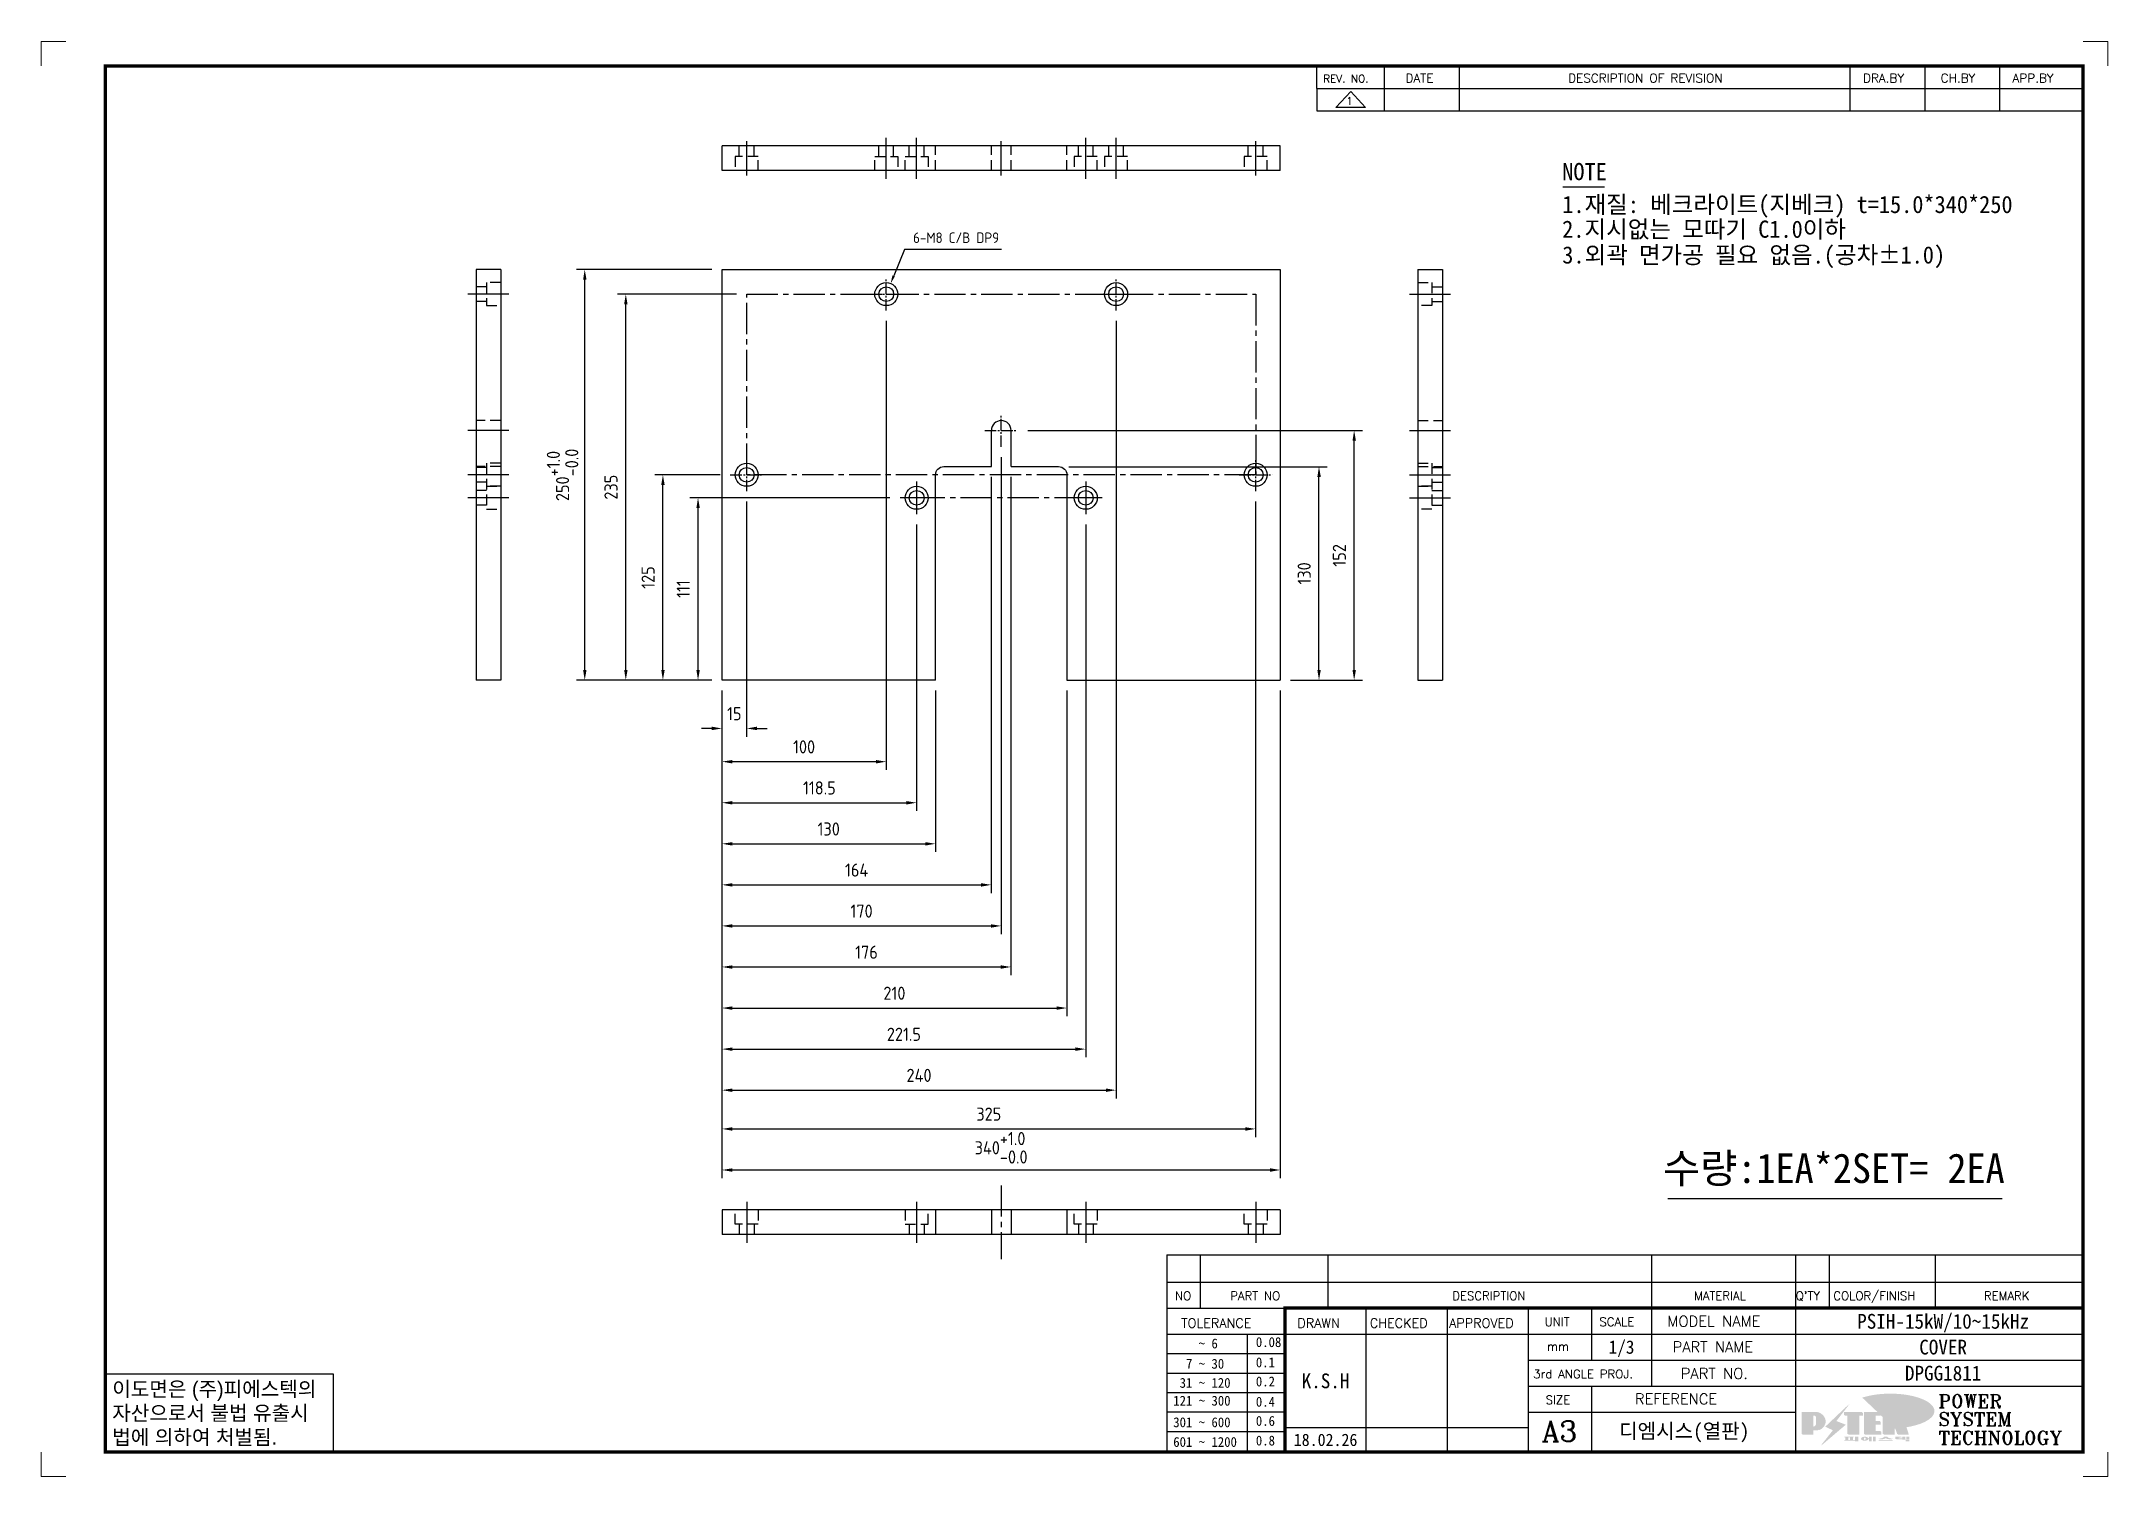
# Model space of a CAD drawing. Header units: millimetres. Extents: x 24815 to 37207, y -9299 to 5469.
# Drawn here: x 27233 to 28492, y -8360 to -7486 of the extents above; entities that cross this region are included whole.
import ezdxf
from ezdxf.enums import TextEntityAlignment as Align

# ---------------------------------------------------------------- set-up
doc = ezdxf.new("R2010")
doc.units = ezdxf.units.MM
for name, pattern in [('CENTER', [50.8, 31.75, -6.35, 6.35, -6.35]), ('CENTER1', [10, 7, -1, 1, -1]), ('CENTER2', [28.575, 19.05, -3.175, 3.175, -3.175]), ('HIDDEN', [9.525, 6.35, -3.175])]:
    doc.linetypes.add(name, pattern=pattern)
for name, color, linetype in [('______', 7, 'Continuous'), ('CENTER', 1, 'CENTER'), ('FORMAT-1', 7, 'Continuous'), ('HIDDEN', 2, 'HIDDEN'), ('line', 3, 'Continuous')]:
    doc.layers.add(name, color=color, linetype=linetype)
doc.styles.add('h1', font='')
doc.styles.add('HAN', font='')
doc.styles.add('RC', font='ROMANC.SHX')
doc.styles.add('ROMANT', font='romant')
doc.styles.add('RT', font='ROMANT.SHX', dxfattribs={"oblique": 15})
doc.styles.get("Standard").update_dxf_attribs({"font": 'ISOCP.SHX', "bigfont": 'WHGTXT.SHX'})
doc.styles.get('h1').set_extended_font_data('New Gulim')
doc.styles.get('HAN').set_extended_font_data('GulimChe')
doc.dimstyles.new('PS-2', dxfattribs={"dimscale": 2, "dimtxt": 3.2, "dimasz": 2.5, "dimexe": 2, "dimexo": 2.5, "dimgap": 2, "dimtad": 1, "dimtoh": 1, "dimrnd": 0.05, "dimzin": 12, "dimdsep": 46, "dimtxsty": 'Standard', "dimcen": 0, "dimclrt": 2, "dimazin": 3, "dimtfac": 1, "dimtofl": 0, "dimtmove": 0, "dimatfit": 3, "dimfxl": 0, "dimtolj": 1, "dimtzin": 0, "dimarcsym": 0})
doc.dimstyles.new('PS-2.5', dxfattribs={"dimscale": 2.5, "dimtxt": 3.2, "dimasz": 2.5, "dimexe": 2, "dimexo": 2.5, "dimgap": 2, "dimtad": 1, "dimtoh": 1, "dimrnd": 0.05, "dimzin": 12, "dimdsep": 46, "dimtxsty": 'Standard', "dimcen": 0, "dimclrt": 2, "dimazin": 3, "dimtfac": 1, "dimtofl": 0, "dimtmove": 0, "dimatfit": 3, "dimfxl": 0, "dimtolj": 1, "dimtzin": 0, "dimarcsym": 0})

msp = doc.modelspace()

# ---------------------------------------------------------------- texts
at = {"color": 2, "style": 'HAN'}
for s, height, p in [('NOTE', 10.5, (28159.564, -7570.782)), ('1.재질: 베크라이트(지베크) t=15.0*340*250', 10.5, (28159.564, -7590.786)), ('2.지시없는 모따기 C1.0이하 ', 10.5, (28159.516, -7605.836)), ('3.외곽 면가공 필요 없음.(공차%%P1.0)', 10.5, (28159.564, -7621.519)), ('수량:1EA*2SET= 2EA', 18, (28220.996, -8181.351))]:
    msp.add_text(s, height=height, dxfattribs=at).set_placement(p)

# ---------------------------------------------------------------- blocks, each defined once
blk = doc.blocks.new('no3')
at = {"color": 180}
for p, q in [((0, 5.5), (0, 0)), ((0, 5.5), (186, 5.5)), ((6.79, 5.5), (6.79, 0)), ((32.74, 0.11), (32.74, 5.5)), ((98.4, 5.5), (98.4, 0)), ((127.61, 5.5), (127.61, 0)), ((134.43, 5.5), (134.43, 0)), ((155.98, 5.5), (155.98, 0))]:
    blk.add_line(p, q, dxfattribs=at)
at = {"color": 2, "style": 'HAN'}
for tag, p in [('PART-NO', (19.76, 2.75)), ('MATERIAL', (111.38, 2.75)), ("Q'TY", (131.02, 2.75)), ('COLOR/FINISH', (145.2, 2.75)), ('REMARK', (170.76, 2.75))]:
    blk.add_attdef(tag, text='', height=2.9, dxfattribs=at).set_placement(p, align=Align.MIDDLE_CENTER)
blk.add_attdef('DESCRIPTION', text='', height=2.9, dxfattribs=at).set_placement((34.51, 2.75), align=Align.MIDDLE_LEFT)
at = {"color": 2, "style": 'RT', "oblique": 15}
blk.add_attdef('NO', text='', height=1.74, dxfattribs=at).set_placement((3.38, 2.51), align=Align.MIDDLE_CENTER)
blk = doc.blocks.new('re3')
at = {"color": 180}
for p, q in [((0, 0), (0, -4.55)), ((6.87, -0.64), (3.86, -3.91)), ((9.88, -3.91), (3.86, -3.91)), ((6.87, -0.64), (9.88, -3.91)), ((13.74, -4.55), (13.74, 0)), ((28.97, -4.55), (28.97, 0)), ((108.25, -4.55), (108.25, 0)), ((123.49, -4.55), (123.49, 0)), ((138.64, -4.55), (138.64, 0)), ((0, -4.55), (155.53, -4.55))]:
    blk.add_line(p, q, dxfattribs=at)
at = {"color": 2, "style": 'RC', "oblique": 15}
blk.add_attdef('REV.NO', text='', height=1.56, dxfattribs=at).set_placement((6.59, -2.56), align=Align.MIDDLE_CENTER)
blk.add_attdef('-1', text='', height=1.56, dxfattribs=at).set_placement((9.37, -1.66), align=Align.MIDDLE_LEFT)
at = {"color": 2, "style": 'HAN'}
for tag, p in [('REV.-DATE', (21.36, -2.28)), ('DRA.BY', (115.87, -2.28)), ('CH.BY', (131.07, -2.28)), ('APP.BY', (147.09, -2.28))]:
    blk.add_attdef(tag, text='', height=2.5, dxfattribs=at).set_placement(p, align=Align.MIDDLE_CENTER)
blk.add_attdef('DESCRIPTION-OF-REVISION', text='', height=2.5, dxfattribs=at).set_placement((31.61, -2.28), align=Align.MIDDLE_LEFT)
blk = doc.blocks.new('t3')
for p, q in [((0, 15.88), (46.25, 15.88)), ((0, 15.88), (0, 0)), ((46.25, 15.88), (46.25, 0)), ((0, 0), (46.25, 0))]:
    blk.add_line(p, q)
at = {"color": 1, "style": 'h1'}
for s, p in [('이도면은 (주)피에스텍의', (1.4, 11.29)), ('자산으로서 불법 유출시', (1.4, 6.41)), ('법에 의하여 처벌됨.', (1.4, 1.52))]:
    blk.add_text(s, height=3, dxfattribs=at).set_placement(p)
blk = doc.blocks.new('new LOGO')
at = {"layer": 'line'}
h = blk.add_hatch(color=1, dxfattribs=at)
h.paths.add_polyline_path([(41.5, 16.4), (54.3, 16.4, 1), (54.3, 82.9), (0, 82.9), (0, -0.1), (41.5, -0.1)])
h.paths.add_polyline_path([(41.5, 27.9), (41.5, 71.9), (43.6, 71.9, -0.414214), (54.6, 60.9), (54.6, 38.9, -0.414214), (43.6, 27.9)], flags=16)
h.paths.add_polyline_path([(214.7, 71.9), (227.5, 71.9), (227.5, 82.9), (159.7, 82.9), (159.7, 71.9), (172.5, 71.9), (172.5, -0.1), (214.7, -0.1)])
h.paths.add_polyline_path([(276, 37.4), (294.8, 37.4), (294.8, 49.1), (276, 49.1), (276, 71.9), (294.8, 71.9), (294.8, 82.9), (234.5, 82.9), (234.5, -0.1), (297, -0.1), (297, 10.9), (276, 10.9)])
h.paths.add_polyline_path([(347.2, 35.2), (359.7, -0.1), (400.5, -0.1), (379.6, 66.8), (399.7, 82.9), (380.6, 82.9), (347.2, 61.6), (347.2, 82.9), (305.5, 82.9), (305.5, -0.1), (347.2, -0.1)])
h = blk.add_hatch(color=250, dxfattribs=at)
h.paths.add_polyline_path([(44.5, 69.4), (46.6, 69.4, -0.129793), (52, 68, 0.221832), (43.6, 71.9), (41.5, 71.9), (41.5, 27.9), (43.6, 27.9, 0.02048), (44.5, 28)], flags=17)
h.paths.add_polyline_path([(44.5, 13.9), (57.3, 13.9, 0.72362), (77.1, 73.9, -0.679777), (54.3, 16.4), (41.5, 16.4), (41.5, -0.1), (3, -0.1), (3, -2.6), (44.5, -2.6)])
h.paths.add_polyline_path([(117.9, 14.2), (71.5, -44.4), (77.1, -39.6), (120.8, 15.6), (92, 28.9), (173.3, 106), (177.5, 111.4), (89.1, 27.6)])
h.paths.add_polyline_path([(162.7, 71.9), (162.7, 69.4), (172.5, 69.4), (172.5, 71.9)], flags=17)
h.paths.add_polyline_path([(217.7, 69.4), (230.5, 69.4), (230.5, 80.4), (227.5, 80.4), (227.5, 71.9), (214.7, 71.9), (214.7, -0.1), (175.5, -0.1), (175.5, -2.6), (217.7, -2.6)])
h.paths.add_polyline_path([(297.8, 46.6), (294.8, 46.6), (294.8, 37.4), (276, 37.4), (276, 10.9), (279, 10.9), (279, 34.9), (297.8, 34.9)])
h.paths.add_polyline_path([(300, 8.4), (297, 8.4), (297, -0.1), (237.5, -0.1), (237.5, -2.6), (300, -2.6)])
h.paths.add_polyline_path([(297.8, 80.4), (294.8, 80.4), (294.8, 71.9), (276, 71.9), (276, 49.1), (279, 49.1), (279, 69.4), (297.8, 69.4)])
h.paths.add_polyline_path([(350.2, 80.4), (347.2, 80.4), (347.2, 61.6), (350.2, 63.5)])
h.paths.add_polyline_path([(350.2, 26.7), (347.2, 35.2), (347.2, -0.1), (308.5, -0.1), (308.5, -2.6), (350.2, -2.6)])
h.paths.add_polyline_path([(402.7, 80.4), (396.5, 80.4), (379.6, 66.8), (400.5, -0.1), (361.8, -0.1), (362.7, -2.6), (403.5, -2.6), (382.6, 64.3)])
blk.add_hatch(color=5, dxfattribs=at).paths.add_polyline_path([(166.3, 35), (131, 49), (180.4, 112.7), (92, 28.9), (120.8, 15.6), (74.4, -43)])
h = blk.add_hatch(color=253, dxfattribs=at)
edge = h.paths.add_edge_path()
edge.add_ellipse((333.9, 86.4), major_axis=(-165.9, 0), ratio=0.39426, start_angle=111.51268, end_angle=334.46902)
edge.add_ellipse((314.1, 81.2), major_axis=(-153.7, 0), ratio=0.40699, start_angle=121.30662, end_angle=327.74369, ccw=False)
edge.add_line((394, 27.8), (394.7, 25.6))
h = blk.add_hatch(color=250, dxfattribs=at)
edge = h.paths.add_edge_path()
edge.add_ellipse((237.8, -17.6), major_axis=(-14.3, 0), ratio=0.526336, start_angle=192.2456, end_angle=269.07481)
edge.add_line((238.1, -10.1), (237.6, -10.1))
edge.add_ellipse((237.8, -17.6), major_axis=(-14.3, 0), ratio=0.526336, start_angle=270.92519, end_angle=449.07481)
edge.add_line((237.6, -25.1), (238.1, -25.1))
edge.add_ellipse((237.8, -17.6), major_axis=(-14.3, 0), ratio=0.526336, start_angle=450.92519, end_angle=527.7544)
edge.add_line((251.7, -19.2), (254.1, -19.2))
edge.add_line((254.1, -19.2), (254.1, -27.1))
edge.add_line((254.1, -27.1), (263.1, -27.1))
edge.add_line((263.1, -27.1), (263.1, -10.1))
edge.add_line((263.1, -10.1), (254.1, -10.1))
edge.add_line((254.1, -10.1), (254.1, -16))
edge.add_line((254.1, -16), (251.7, -16))
h.paths.add_polyline_path([(241, -16.4), (241, -18.7, -1), (234.4, -18.7), (234.4, -16.4, -1)], flags=16)
h.paths.add_polyline_path([(278.2, -10.1), (268.1, -10.1), (268.1, -27.1), (278.2, -27.1)])
h.paths.add_polyline_path([(310.3, -10.1), (310.3, -11.1, -0.157169), (289.3, -17.5), (294, -19.9, 0.128407), (316.3, -15.9, 0.128407), (338.6, -19.9), (343.3, -17.5, -0.157169), (322.2, -11.1), (322.2, -10.1)])
h.paths.add_polyline_path([(342.1, -25.1), (342.1, -22.3), (290.4, -22.3), (290.4, -25.1)])
h.paths.add_polyline_path([(352, -10.1), (352, -16.2, 0.414214), (354, -18.2), (378.7, -18.2), (378.7, -19.6), (390.2, -19.6), (390.2, -10.1), (378.7, -10.1), (378.7, -13.6), (374.7, -13.6), (374.7, -15.1), (378.7, -15.1), (378.7, -16.2), (364.7, -16.2), (364.7, -15.1), (371.2, -15.1), (371.2, -13.6), (364.7, -13.6), (364.7, -12.6), (374.7, -12.6), (374.7, -10.1)])
h.paths.add_polyline_path([(393.8, -10.1), (393.8, -19.6), (405, -19.6), (405, -10.1)])
h.paths.add_polyline_path([(405, -27.1), (405, -20.9), (356.8, -20.9), (356.8, -23), (391.8, -23), (391.8, -27.1)])
h.paths.add_polyline_path([(200.4, -10.1), (200.4, -22.3), (193.2, -22.3), (193.2, -12.6), (196.6, -12.6), (196.6, -10.1), (161, -10.1), (161, -12.6), (164.5, -12.6), (164.5, -22.3), (161, -22.3), (161, -25.1), (200.4, -25.1), (200.4, -27.1), (213.9, -27.1), (213.9, -10.1)])
h.paths.add_polyline_path([(182, -12.6), (175.6, -12.6), (175.6, -22.3), (182, -22.3)], flags=17)
blk = doc.blocks.new('format-3')
at = {"color": 3, "lineweight": 9}
for p, q in [((0, 286.3), (0, 291.3)), ((5, 291.3), (0, 291.3)), ((414.5, 291.3), (419.5, 291.3)), ((419.5, 286.3), (419.5, 291.3)), ((0, 5), (0, 0)), ((419.5, 5), (419.5, 0)), ((5, 0), (0, 0)), ((414.5, 0), (419.5, 0))]:
    blk.add_line(p, q, dxfattribs=at)
at = {"color": 180}
for p, q in [((258.97, 281.75), (258.97, 286.3)), ((272.71, 281.75), (272.71, 286.3)), ((287.94, 281.75), (287.94, 286.3)), ((367.22, 281.75), (367.22, 286.3)), ((382.45, 281.75), (382.45, 286.3)), ((397.61, 281.75), (397.61, 286.3)), ((258.97, 281.75), (414.5, 281.75)), ((228.5, 39.49), (228.5, 5)), ((228.5, 39.49), (414.5, 39.49)), ((235.29, 39.49), (235.29, 34.21)), ((261.24, 34.21), (261.24, 39.49)), ((326.9, 39.49), (326.9, 34.21)), ((356.11, 39.49), (356.11, 34.21)), ((362.93, 39.49), (362.93, 34.21)), ((384.48, 39.49), (384.48, 34.21)), ((228.5, 34.21), (252.48, 34.21)), ((268.96, 5), (268.96, 34.21)), ((285.45, 5), (285.45, 34.21)), ((301.94, 5), (301.94, 34.21)), ((314.72, 34.21), (314.72, 23.65)), ((326.9, 34.21), (326.9, 18.37)), ((356.11, 34.21), (356.11, 5)), ((228.5, 28.93), (252.48, 28.93)), ((244.89, 5.23), (244.89, 28.93)), ((252.48, 28.93), (414.5, 28.93)), ((228.5, 24.98), (252.48, 24.98)), ((228.5, 21.03), (252.48, 21.03)), ((301.94, 23.65), (414.5, 23.65)), ((228.5, 17.08), (252.48, 17.08)), ((301.94, 18.37), (414.5, 18.37)), ((314.72, 18.37), (314.72, 5)), ((228.5, 13.13), (252.48, 13.13)), ((301.94, 13.09), (356.11, 13.09)), ((228.5, 9.18), (252.48, 9.18)), ((252.48, 9.95), (301.94, 9.95))]:
    blk.add_line(p, q, dxfattribs=at)
at = {"const_width": 0.7}
blk.add_lwpolyline([(252.48, 5), (252.48, 34.21), (414.5, 34.21)], dxfattribs=at)
at = {"layer": 'FORMAT-1', "const_width": 0.7}
blk.add_lwpolyline([(13, 5), (13, 286.3), (414.5, 286.3), (414.5, 5)], close=True, dxfattribs=at)
blk.add_blockref('t3', (13, 5))
at = {"xscale": 0.05400000000000027, "yscale": 0.05400000000000027, "zscale": 0.05400000000000027}
blk.add_blockref('new LOGO', (357.35, 8.65), dxfattribs=at)
at = {"color": 2}
for s, height, style, p in [('REV. NO.', 1.56, 'RC', (260.23, 282.95)), ('DATE', 1.788, 'RC', (276.95, 282.94)), ('DESCRIPTION OF REVISION', 1.7875, 'RC', (309.98, 282.94)), ('DRA.BY', 1.788, 'RC', (369.83, 282.94)), ('CH.BY', 1.788, 'RC', (385.59, 282.94)), ('APP.BY', 1.788, 'RC', (400.18, 282.94)), ('COLOR/FINISH', 1.7424, 'RC', (363.8, 35.83)), ('NO', 1.742, 'RC', (230.16, 35.83)), ('PART NO', 1.742, 'RC', (241.36, 35.83)), ('DESCRIPTION', 1.7424, 'RC', (286.43, 35.83)), ('MATERIAL', 1.742, 'RC', (335.52, 35.83)), ("Q'TY", 1.742, 'RC', (356.17, 35.83)), ('REMARK', 1.742, 'RC', (394.37, 35.83)), (' TOLERANCE', 1.9, 'RC', (230.11, 30.22)), ('DRAWN', 1.9, 'RC', (255, 30.22)), ('CHECKED', 1.9, 'RC', (269.71, 30.22)), ('APPROVED', 1.9, 'RC', (285.8, 30.22)), ('UNIT', 1.742, 'RC', (305.19, 30.55)), ('SCALE', 1.742, 'RC', (316.32, 30.55)), ('MODEL NAME', 2.178, 'RC', (330.12, 30.46)), ('    ~ 6', 2, 'HAN', (229.8, 26.03)), ('0.08', 2, 'HAN', (246.57, 26.31)), ('mm', 1.742, 'RC', (305.67, 25.56)), ('PART NAME', 2.178, 'RC', (331.17, 25.24)), ('  7 ~ 30', 2, 'HAN', (229.8, 21.91)), ('0.1', 2, 'HAN', (246.57, 22.2)), ('3rd ANGLE PROJ.', 1.7424, 'RC', (302.87, 19.97)), ('PART NO.', 2.178, 'RC', (332.84, 19.85)), (' 31 ~ 120', 2, 'HAN', (229.8, 18.04)), ('0.2', 2, 'HAN', (246.57, 18.32)), ('REFERENCE', 2.178, 'RC', (323.52, 14.69)), ('121 ~ 300', 2, 'HAN', (229.8, 14.42)), ('0.4', 2, 'HAN', (246.57, 14.2)), ('SIZE', 1.742, 'RC', (305.39, 14.71)), ('301 ~ 600', 2, 'HAN', (229.8, 10.04)), ('0.6', 2, 'HAN', (246.57, 10.32)), ('601 ~ 1200', 2, 'HAN', (229.8, 6.05)), ('0.8', 2, 'HAN', (246.57, 6.33))]:
    blk.add_text(s, height=height, dxfattribs=dict(at, style=style)).set_placement(p)
at = {"style": 'ROMANT'}
for s, p in [('POWER', (385.15, 13.96)), ('SYSTEM', (385.15, 10.31)), ('TECHNOLOGY', (385.15, 6.56))]:
    blk.add_text(s, height=2.7, dxfattribs=at).set_placement(p)
at = {"color": 2, "lineweight": 25, "style": 'RC'}
blk.add_text('A3', height=4.182, dxfattribs=at).set_placement((304.61, 7.14))
at = {"style": 'HAN'}
for tag, height, p in [('MODEL-NAME', 3, (386.1, 31.53)), ('SCALE', 2.7, (320.81, 26.29)), ('PART-NAME', 3, (386.1, 26.29)), ('CH-BY', 3, (277.21, 19.44)), ('PART-NO', 3, (386.1, 21.01)), ('DRA-BY', 3, (260.72, 19.44)), ('APP-BY', 3, (293.7, 19.44)), ('DRA-DATE', 2.5, (260.72, 7.47)), ('CH-DATE', 2.5, (277.21, 7.47)), ('APP-DATE', 2.5, (293.7, 7.47)), ('관련업체', 3, (333.52, 9.26))]:
    blk.add_attdef(tag, text='', height=height, dxfattribs=at).set_placement(p, align=Align.MIDDLE_CENTER)
blk = doc.blocks.new('*D713')
at = {"color": 0, "lineweight": -2}
for p, q in [((27758.9, -7613), (27752.4, -7629)), ((27818, -7613), (27758.9, -7613))]:
    blk.add_line(p, q, dxfattribs=at)
at = {"color": 0}
blk.add_solid([(27751.6, -7628.7), (27753.1, -7629.4), (27750.5, -7633.7)], dxfattribs=at)
at = {"layer": 'Defpoints', "color": 0}
for p in [(27750.5, -7633.7), (27745.2, -7646.6)]:
    blk.add_point(p, dxfattribs=at)
at = {"color": 2, "insert": (27790.4, -7605.8), "char_height": 6.4, "attachment_point": 5}
blk.add_mtext('\\A1;6-M8 C/B DP9', dxfattribs=at)
blk = doc.blocks.new('*D714')
at = {"layer": '______', "color": 0, "lineweight": -2}
for p, q in [((27662.8, -7766.4), (27662.8, -7909.6)), ((27647.8, -7881.4), (27647.8, -7909.6)), ((27641.6, -7904.6), (27635.3, -7904.6)), ((27669.1, -7904.6), (27675.3, -7904.6))]:
    blk.add_line(p, q, dxfattribs=at)
at = {"layer": '______', "color": 0}
for points in [[(27641.6, -7903.5), (27641.6, -7905.6), (27647.8, -7904.6)], [(27669.1, -7903.5), (27669.1, -7905.6), (27662.8, -7904.6)]]:
    blk.add_solid(points, dxfattribs=at)
at = {"layer": 'Defpoints', "color": 0}
for p in [(27662.8, -7760.2), (27647.8, -7875.2), (27662.8, -7904.6)]:
    blk.add_point(p, dxfattribs=at)
at = {"layer": '______', "color": 2, "insert": (27655.3, -7895.6), "char_height": 8, "attachment_point": 5}
blk.add_mtext('\\A1;15', dxfattribs=at)
blk = doc.blocks.new('*D715')
at = {"layer": '______', "color": 0, "lineweight": -2, "ltscale": 10}
for p, q in [((27747.8, -7656.4), (27747.8, -7929.8)), ((27647.8, -7881.4), (27647.8, -7929.8)), ((27654.1, -7924.8), (27741.6, -7924.8))]:
    blk.add_line(p, q, dxfattribs=at)
at = {"layer": '______', "color": 0, "ltscale": 10}
for points in [[(27654.1, -7923.8), (27654.1, -7925.9), (27647.8, -7924.8)], [(27741.6, -7923.8), (27741.6, -7925.9), (27747.8, -7924.8)]]:
    blk.add_solid(points, dxfattribs=at)
at = {"layer": 'Defpoints', "color": 0, "ltscale": 10}
for p in [(27747.8, -7650.2), (27647.8, -7875.2), (27747.8, -7924.8)]:
    blk.add_point(p, dxfattribs=at)
at = {"layer": '______', "color": 2, "ltscale": 10, "insert": (27697.8, -7915.8), "char_height": 8, "attachment_point": 5}
blk.add_mtext('\\A1;100', dxfattribs=at)
blk = doc.blocks.new('*D716')
at = {"layer": '______', "color": 0, "lineweight": -2, "ltscale": 10}
for p, q in [((27766.3, -7780.4), (27766.3, -7954.8)), ((27647.8, -7881.4), (27647.8, -7954.8)), ((27654.1, -7949.8), (27760.1, -7949.8))]:
    blk.add_line(p, q, dxfattribs=at)
at = {"layer": '______', "color": 0, "ltscale": 10}
for points in [[(27654.1, -7948.8), (27654.1, -7950.9), (27647.8, -7949.8)], [(27760.1, -7948.8), (27760.1, -7950.9), (27766.3, -7949.8)]]:
    blk.add_solid(points, dxfattribs=at)
at = {"layer": 'Defpoints', "color": 0, "ltscale": 10}
for p in [(27766.3, -7774.2), (27647.8, -7875.2), (27766.3, -7949.8)]:
    blk.add_point(p, dxfattribs=at)
at = {"layer": '______', "color": 2, "ltscale": 10, "insert": (27707.1, -7940.8), "char_height": 8, "attachment_point": 5}
blk.add_mtext('\\A1;118.5', dxfattribs=at)
blk = doc.blocks.new('*D717')
at = {"layer": '______', "color": 0, "lineweight": -2, "ltscale": 10}
for p, q in [((27647.8, -7881.4), (27647.8, -7979.8)), ((27777.8, -7881.4), (27777.8, -7979.8)), ((27654.1, -7974.8), (27771.6, -7974.8))]:
    blk.add_line(p, q, dxfattribs=at)
at = {"layer": '______', "color": 0, "ltscale": 10}
for points in [[(27654.1, -7973.8), (27654.1, -7975.9), (27647.8, -7974.8)], [(27771.6, -7973.8), (27771.6, -7975.9), (27777.8, -7974.8)]]:
    blk.add_solid(points, dxfattribs=at)
at = {"layer": 'Defpoints', "color": 0, "ltscale": 10}
for p in [(27647.8, -7875.2), (27777.8, -7875.2), (27777.8, -7974.8)]:
    blk.add_point(p, dxfattribs=at)
at = {"layer": '______', "color": 2, "ltscale": 10, "insert": (27712.8, -7965.8), "char_height": 8, "attachment_point": 5}
blk.add_mtext('\\A1;130', dxfattribs=at)
blk = doc.blocks.new('*D718')
at = {"layer": '______', "color": 0, "lineweight": -2, "ltscale": 10}
for p, q in [((27811.8, -7751.4), (27811.8, -8004.8)), ((27647.8, -7881.4), (27647.8, -8004.8)), ((27654.1, -7999.8), (27805.6, -7999.8))]:
    blk.add_line(p, q, dxfattribs=at)
at = {"layer": '______', "color": 0, "ltscale": 10}
for points in [[(27654.1, -7998.8), (27654.1, -8000.9), (27647.8, -7999.8)], [(27805.6, -7998.8), (27805.6, -8000.9), (27811.8, -7999.8)]]:
    blk.add_solid(points, dxfattribs=at)
at = {"layer": 'Defpoints', "color": 0, "ltscale": 10}
for p in [(27811.8, -7745.2), (27647.8, -7875.2), (27811.8, -7999.8)]:
    blk.add_point(p, dxfattribs=at)
at = {"layer": '______', "color": 2, "ltscale": 10, "insert": (27729.8, -7990.8), "char_height": 8, "attachment_point": 5}
blk.add_mtext('\\A1;164', dxfattribs=at)
blk = doc.blocks.new('*D719')
at = {"layer": '______', "color": 0, "lineweight": -2, "ltscale": 10}
for p, q in [((27817.8, -7739.4), (27817.8, -8029.8)), ((27647.8, -7881.4), (27647.8, -8029.8)), ((27654.1, -8024.8), (27811.6, -8024.8))]:
    blk.add_line(p, q, dxfattribs=at)
at = {"layer": '______', "color": 0, "ltscale": 10}
for points in [[(27654.1, -8023.8), (27654.1, -8025.9), (27647.8, -8024.8)], [(27811.6, -8023.8), (27811.6, -8025.9), (27817.8, -8024.8)]]:
    blk.add_solid(points, dxfattribs=at)
at = {"layer": 'Defpoints', "color": 0, "ltscale": 10}
for p in [(27817.8, -7733.1), (27647.8, -7875.2), (27817.8, -8024.8)]:
    blk.add_point(p, dxfattribs=at)
at = {"layer": '______', "color": 2, "ltscale": 10, "insert": (27732.8, -8015.8), "char_height": 8, "attachment_point": 5}
blk.add_mtext('\\A1;170', dxfattribs=at)
blk = doc.blocks.new('*D720')
at = {"layer": '______', "color": 0, "lineweight": -2, "ltscale": 10}
for p, q in [((27823.8, -7751.4), (27823.8, -8054.8)), ((27647.8, -7881.4), (27647.8, -8054.8)), ((27654.1, -8049.8), (27817.6, -8049.8))]:
    blk.add_line(p, q, dxfattribs=at)
at = {"layer": '______', "color": 0, "ltscale": 10}
for points in [[(27654.1, -8048.8), (27654.1, -8050.9), (27647.8, -8049.8)], [(27817.6, -8048.8), (27817.6, -8050.9), (27823.8, -8049.8)]]:
    blk.add_solid(points, dxfattribs=at)
at = {"layer": 'Defpoints', "color": 0, "ltscale": 10}
for p in [(27823.8, -7745.2), (27647.8, -7875.2), (27823.8, -8049.8)]:
    blk.add_point(p, dxfattribs=at)
at = {"layer": '______', "color": 2, "ltscale": 10, "insert": (27735.8, -8040.8), "char_height": 8, "attachment_point": 5}
blk.add_mtext('\\A1;176', dxfattribs=at)
blk = doc.blocks.new('*D721')
at = {"layer": '______', "color": 0, "lineweight": -2, "ltscale": 10}
for p, q in [((27647.8, -7881.4), (27647.8, -8079.8)), ((27857.8, -7881.4), (27857.8, -8079.8)), ((27654.1, -8074.8), (27851.6, -8074.8))]:
    blk.add_line(p, q, dxfattribs=at)
at = {"layer": '______', "color": 0, "ltscale": 10}
for points in [[(27654.1, -8073.8), (27654.1, -8075.9), (27647.8, -8074.8)], [(27851.6, -8073.8), (27851.6, -8075.9), (27857.8, -8074.8)]]:
    blk.add_solid(points, dxfattribs=at)
at = {"layer": 'Defpoints', "color": 0, "ltscale": 10}
for p in [(27647.8, -7875.2), (27857.8, -7875.2), (27857.8, -8074.8)]:
    blk.add_point(p, dxfattribs=at)
at = {"layer": '______', "color": 2, "ltscale": 10, "insert": (27752.8, -8065.8), "char_height": 8, "attachment_point": 5}
blk.add_mtext('\\A1;210', dxfattribs=at)
blk = doc.blocks.new('*D722')
at = {"layer": '______', "color": 0, "lineweight": -2, "ltscale": 10}
for p, q in [((27869.3, -7780.4), (27869.3, -8104.8)), ((27647.8, -7881.4), (27647.8, -8104.8)), ((27654.1, -8099.8), (27863.1, -8099.8))]:
    blk.add_line(p, q, dxfattribs=at)
at = {"layer": '______', "color": 0, "ltscale": 10}
for points in [[(27654.1, -8098.8), (27654.1, -8100.9), (27647.8, -8099.8)], [(27863.1, -8098.8), (27863.1, -8100.9), (27869.3, -8099.8)]]:
    blk.add_solid(points, dxfattribs=at)
at = {"layer": 'Defpoints', "color": 0, "ltscale": 10}
for p in [(27869.3, -7774.2), (27647.8, -7875.2), (27869.3, -8099.8)]:
    blk.add_point(p, dxfattribs=at)
at = {"layer": '______', "color": 2, "ltscale": 10, "insert": (27758.6, -8090.8), "char_height": 8, "attachment_point": 5}
blk.add_mtext('\\A1;221.5', dxfattribs=at)
blk = doc.blocks.new('*D723')
at = {"layer": '______', "color": 0, "lineweight": -2, "ltscale": 10}
for p, q in [((27887.8, -7656.4), (27887.8, -8129.8)), ((27647.8, -7881.4), (27647.8, -8129.8)), ((27654.1, -8124.8), (27881.6, -8124.8))]:
    blk.add_line(p, q, dxfattribs=at)
at = {"layer": '______', "color": 0, "ltscale": 10}
for points in [[(27654.1, -8123.8), (27654.1, -8125.9), (27647.8, -8124.8)], [(27881.6, -8123.8), (27881.6, -8125.9), (27887.8, -8124.8)]]:
    blk.add_solid(points, dxfattribs=at)
at = {"layer": 'Defpoints', "color": 0, "ltscale": 10}
for p in [(27887.8, -7650.2), (27647.8, -7875.2), (27887.8, -8124.8)]:
    blk.add_point(p, dxfattribs=at)
at = {"layer": '______', "color": 2, "ltscale": 10, "insert": (27767.8, -8115.8), "char_height": 8, "attachment_point": 5}
blk.add_mtext('\\A1;240', dxfattribs=at)
blk = doc.blocks.new('*D724')
at = {"layer": '______', "color": 0, "lineweight": -2, "ltscale": 10}
for p, q in [((27972.8, -7766.4), (27972.8, -8153.4)), ((27647.8, -7881.4), (27647.8, -8153.4)), ((27654.1, -8148.4), (27966.6, -8148.4))]:
    blk.add_line(p, q, dxfattribs=at)
at = {"layer": '______', "color": 0, "ltscale": 10}
for points in [[(27654.1, -8147.4), (27654.1, -8149.5), (27647.8, -8148.4)], [(27966.6, -8147.4), (27966.6, -8149.5), (27972.8, -8148.4)]]:
    blk.add_solid(points, dxfattribs=at)
at = {"layer": 'Defpoints', "color": 0, "ltscale": 10}
for p in [(27972.8, -7760.2), (27647.8, -7875.2), (27972.8, -8148.4)]:
    blk.add_point(p, dxfattribs=at)
at = {"layer": '______', "color": 2, "ltscale": 10, "insert": (27810.3, -8139.4), "char_height": 8, "attachment_point": 5}
blk.add_mtext('\\A1;325', dxfattribs=at)
blk = doc.blocks.new('*D725')
at = {"layer": '______', "color": 0, "lineweight": -2, "ltscale": 10}
for p, q in [((27647.8, -7881.4), (27647.8, -8178.4)), ((27987.8, -7881.4), (27987.8, -8178.4)), ((27654.1, -8173.4), (27981.6, -8173.4))]:
    blk.add_line(p, q, dxfattribs=at)
at = {"layer": '______', "color": 0, "ltscale": 10}
for points in [[(27654.1, -8172.4), (27654.1, -8174.5), (27647.8, -8173.4)], [(27981.6, -8172.4), (27981.6, -8174.5), (27987.8, -8173.4)]]:
    blk.add_solid(points, dxfattribs=at)
at = {"layer": 'Defpoints', "color": 0, "ltscale": 10}
for p in [(27647.8, -7875.2), (27987.8, -7875.2), (27987.8, -8173.4)]:
    blk.add_point(p, dxfattribs=at)
at = {"layer": '______', "color": 2, "ltscale": 10, "insert": (27817.8, -8159.9), "char_height": 8, "attachment_point": 5}
blk.add_mtext('\\A1;340\\S+1.0^ -0.0;', dxfattribs=at)
blk = doc.blocks.new('*D726')
at = {"layer": '______', "color": 0, "lineweight": -2}
for p, q in [((27750.1, -7764.2), (27628.2, -7764.2)), ((27633.2, -7868.9), (27633.2, -7770.4)), ((27641.6, -7875.2), (27628.2, -7875.2))]:
    blk.add_line(p, q, dxfattribs=at)
at = {"layer": '______', "color": 0}
for points in [[(27632.2, -7770.4), (27634.3, -7770.4), (27633.2, -7764.2)], [(27632.2, -7868.9), (27634.3, -7868.9), (27633.2, -7875.2)]]:
    blk.add_solid(points, dxfattribs=at)
at = {"layer": 'Defpoints', "color": 0}
for p in [(27633.2, -7764.2), (27756.3, -7764.2), (27647.8, -7875.2)]:
    blk.add_point(p, dxfattribs=at)
at = {"layer": '______', "color": 2, "insert": (27624.2, -7819.7), "char_height": 8, "attachment_point": 5, "rotation": 90}
blk.add_mtext('\\A1;111', dxfattribs=at)
blk = doc.blocks.new('*D727')
at = {"layer": '______', "color": 0, "lineweight": -2}
for p, q in [((27834.1, -7723.2), (28037.8, -7723.2)), ((28032.8, -7868.9), (28032.8, -7729.4)), ((27994.1, -7875.2), (28037.8, -7875.2))]:
    blk.add_line(p, q, dxfattribs=at)
at = {"layer": '______', "color": 0}
for points in [[(28031.8, -7729.4), (28033.9, -7729.4), (28032.8, -7723.2)], [(28031.8, -7868.9), (28033.9, -7868.9), (28032.8, -7875.2)]]:
    blk.add_solid(points, dxfattribs=at)
at = {"layer": 'Defpoints', "color": 0}
for p in [(27827.8, -7723.2), (28032.8, -7723.2), (27987.8, -7875.2)]:
    blk.add_point(p, dxfattribs=at)
at = {"layer": '______', "color": 2, "insert": (28023.8, -7799.2), "char_height": 8, "attachment_point": 5, "rotation": 90}
blk.add_mtext('\\A1;152', dxfattribs=at)
blk = doc.blocks.new('*D728')
at = {"layer": '______', "color": 0, "lineweight": -2}
for p, q in [((27646.6, -7750.2), (27606.8, -7750.2)), ((27611.8, -7868.9), (27611.8, -7756.4)), ((27641.6, -7875.2), (27606.8, -7875.2))]:
    blk.add_line(p, q, dxfattribs=at)
at = {"layer": '______', "color": 0}
for points in [[(27610.8, -7756.4), (27612.9, -7756.4), (27611.8, -7750.2)], [(27610.8, -7868.9), (27612.9, -7868.9), (27611.8, -7875.2)]]:
    blk.add_solid(points, dxfattribs=at)
at = {"layer": 'Defpoints', "color": 0}
for p in [(27611.8, -7750.2), (27652.8, -7750.2), (27647.8, -7875.2)]:
    blk.add_point(p, dxfattribs=at)
at = {"layer": '______', "color": 2, "insert": (27602.8, -7812.7), "char_height": 8, "attachment_point": 5, "rotation": 90}
blk.add_mtext('\\A1;125', dxfattribs=at)
blk = doc.blocks.new('*D729')
at = {"layer": '______', "color": 0, "lineweight": -2}
for p, q in [((27656.6, -7640.2), (27584.2, -7640.2)), ((27589.2, -7868.9), (27589.2, -7646.4)), ((27641.6, -7875.2), (27584.2, -7875.2))]:
    blk.add_line(p, q, dxfattribs=at)
at = {"layer": '______', "color": 0}
for points in [[(27588.2, -7646.4), (27590.3, -7646.4), (27589.2, -7640.2)], [(27588.2, -7868.9), (27590.3, -7868.9), (27589.2, -7875.2)]]:
    blk.add_solid(points, dxfattribs=at)
at = {"layer": 'Defpoints', "color": 0}
for p in [(27589.2, -7640.2), (27662.8, -7640.2), (27647.8, -7875.2)]:
    blk.add_point(p, dxfattribs=at)
at = {"layer": '______', "color": 2, "insert": (27580.2, -7757.7), "char_height": 8, "attachment_point": 5, "rotation": 90}
blk.add_mtext('\\A1;235', dxfattribs=at)
blk = doc.blocks.new('*D730')
at = {"layer": '______', "color": 0, "lineweight": -2}
for p, q in [((27641.6, -7625.2), (27559.2, -7625.2)), ((27564.2, -7868.9), (27564.2, -7631.4)), ((27641.6, -7875.2), (27559.2, -7875.2))]:
    blk.add_line(p, q, dxfattribs=at)
at = {"layer": '______', "color": 0}
for points in [[(27563.2, -7631.4), (27565.3, -7631.4), (27564.2, -7625.2)], [(27563.2, -7868.9), (27565.3, -7868.9), (27564.2, -7875.2)]]:
    blk.add_solid(points, dxfattribs=at)
at = {"layer": 'Defpoints', "color": 0}
for p in [(27564.2, -7625.2), (27647.8, -7625.2), (27647.8, -7875.2)]:
    blk.add_point(p, dxfattribs=at)
at = {"layer": '______', "color": 2, "insert": (27550.7, -7750.2), "char_height": 8, "attachment_point": 5, "rotation": 90}
blk.add_mtext('\\A1;250\\S+1.0^ -0.0;', dxfattribs=at)
blk = doc.blocks.new('*D731')
at = {"layer": '______', "color": 0, "lineweight": -2}
for p, q in [((27859.1, -7745.2), (28016.4, -7745.2)), ((28011.4, -7868.9), (28011.4, -7751.4)), ((27994.1, -7875.2), (28016.4, -7875.2))]:
    blk.add_line(p, q, dxfattribs=at)
at = {"layer": '______', "color": 0}
for points in [[(28010.4, -7751.4), (28012.5, -7751.4), (28011.4, -7745.2)], [(28010.4, -7868.9), (28012.5, -7868.9), (28011.4, -7875.2)]]:
    blk.add_solid(points, dxfattribs=at)
at = {"layer": 'Defpoints', "color": 0}
for p in [(27852.8, -7745.2), (28011.4, -7745.2), (27987.8, -7875.2)]:
    blk.add_point(p, dxfattribs=at)
at = {"layer": '______', "color": 2, "insert": (28002.4, -7810.2), "char_height": 8, "attachment_point": 5, "rotation": 90}
blk.add_mtext('\\A1;130', dxfattribs=at)

# ---------------------------------------------------------------- dimensions: what is measured, and where the dimension line sits
dim = msp.add_diameter_dim_2p(p1=(27745.21, -7646.646), p2=(27750.477, -7633.674), text='6-M8 C/B DP9', dimstyle='PS-2')
dim.commit()
dim.dimension.update_dxf_attribs({"geometry": '*D713', "text_midpoint": (27790.448, -7613.045), "dimtype": 163})
at = {"layer": '______'}
dim = msp.add_linear_dim(base=(27564.225, -7625.16), p1=(27647.844, -7875.16), p2=(27647.844, -7625.16), angle=90, dimstyle='PS-2.5', override={"dimtol": 1, "dimtp": 1, "dimtm": 1e-09, "dimtdec": 1}, dxfattribs=at)
dim.commit()
dim.dimension.update_dxf_attribs({"geometry": '*D730', "text_midpoint": (27550.685, -7750.16)})
for base, p1, p2, picture, middle in [((27589.225, -7640.16), (27647.844, -7875.16), (27662.844, -7640.16), '*D729', (27580.224, -7757.66)), ((28032.816, -7723.16), (27987.844, -7875.16), (27827.844, -7723.16), '*D727', (28023.815, -7799.16)), ((27611.821, -7750.16), (27647.844, -7875.16), (27652.838, -7750.16), '*D728', (27602.82, -7812.66)), ((28011.416, -7745.16), (27987.844, -7875.16), (27852.844, -7745.16), '*D731', (28002.416, -7810.16))]:
    dim = msp.add_linear_dim(base=base, p1=p1, p2=p2, angle=90, dimstyle='PS-2.5', dxfattribs=at)
    dim.commit()
    dim.dimension.update_dxf_attribs({"geometry": picture, "text_midpoint": middle})
at = {"layer": '______', "ltscale": 10}
for base, p2, picture, middle in [((27747.844, -7924.841), (27747.844, -7650.16), '*D715', (27697.844, -7915.841)), ((27887.844, -8124.841), (27887.844, -7650.16), '*D723', (27767.844, -8115.84)), ((27817.844, -8024.841), (27817.844, -7733.14), '*D719', (27732.844, -8015.841)), ((27811.844, -7999.841), (27811.844, -7745.16), '*D718', (27729.844, -7990.841)), ((27823.844, -8049.841), (27823.844, -7745.16), '*D720', (27735.844, -8040.841)), ((27972.844, -8148.426), (27972.844, -7760.16), '*D724', (27810.344, -8139.425)), ((27766.344, -7949.841), (27766.344, -7774.16), '*D716', (27707.094, -7940.841)), ((27869.344, -8099.841), (27869.344, -7774.16), '*D722', (27758.594, -8090.84)), ((27777.844, -7974.841), (27777.844, -7875.16), '*D717', (27712.844, -7965.841)), ((27857.844, -8074.841), (27857.844, -7875.16), '*D721', (27752.844, -8065.84))]:
    dim = msp.add_linear_dim(base=base, p1=(27647.844, -7875.16), p2=p2, dimstyle='PS-2.5', dxfattribs=at)
    dim.commit()
    dim.dimension.update_dxf_attribs({"geometry": picture, "text_midpoint": middle})
at = {"layer": '______'}
dim = msp.add_linear_dim(base=(27633.209, -7764.16), p1=(27647.844, -7875.16), p2=(27756.344, -7764.16), angle=90, dimstyle='PS-2.5', dxfattribs=at)
dim.commit()
dim.dimension.update_dxf_attribs({"geometry": '*D726', "text_midpoint": (27633.209, -7819.67), "dimtype": 160})
dim = msp.add_linear_dim(base=(27662.844, -7904.559), p1=(27647.844, -7875.16), p2=(27662.844, -7760.16), dimstyle='PS-2.5', dxfattribs=at)
dim.commit()
dim.dimension.update_dxf_attribs({"geometry": '*D714', "text_midpoint": (27655.344, -7904.559), "dimtype": 160})
at = {"layer": '______', "ltscale": 10}
dim = msp.add_linear_dim(base=(27987.844, -8173.426), p1=(27647.844, -7875.16), p2=(27987.844, -7875.16), dimstyle='PS-2.5', override={"dimtol": 1, "dimtp": 1, "dimtm": 1e-09, "dimtdec": 1}, dxfattribs=at)
dim.commit()
dim.dimension.update_dxf_attribs({"geometry": '*D725', "text_midpoint": (27817.844, -8159.886)})

# ---------------------------------------------------------------- linework, layer by layer
at = {"color": 32}
for p, q in [((27647.844, -7564.934), (27647.844, -7549.934)), ((27987.844, -7549.934), (27647.844, -7549.934)), ((27987.844, -7564.934), (27987.844, -7549.934)), ((27987.844, -7564.934), (27647.844, -7564.934)), ((27513.011, -7625.16), (27498.011, -7625.16)), ((27498.011, -7625.16), (27498.011, -7875.16)), ((27513.011, -7625.16), (27513.011, -7875.16)), ((27647.844, -7875.16), (27647.844, -7625.16)), ((27647.844, -7625.16), (27987.844, -7625.16)), ((27987.844, -7625.16), (27987.844, -7875.16)), ((28071.576, -7625.16), (28086.576, -7625.16)), ((28071.576, -7625.16), (28071.576, -7875.16)), ((28086.576, -7625.16), (28086.576, -7875.16)), ((27811.844, -7745.16), (27811.844, -7723.16)), ((27823.844, -7745.16), (27823.844, -7723.16)), ((27513.011, -7875.16), (27498.011, -7875.16)), ((27777.844, -7875.16), (27647.844, -7875.16)), ((27857.844, -7875.16), (27987.844, -7875.16)), ((28071.576, -7875.16), (28086.576, -7875.16)), ((27647.844, -8197.773), (27647.844, -8212.773)), ((27987.844, -8197.773), (27647.844, -8197.773)), ((27777.844, -8197.773), (27777.844, -8212.773)), ((27811.844, -8197.773), (27811.844, -8212.773)), ((27823.844, -8197.773), (27823.844, -8212.773)), ((27857.844, -8197.773), (27857.844, -8212.773)), ((27987.844, -8197.773), (27987.844, -8212.773)), ((27987.844, -8212.773), (27647.844, -8212.773))]:
    msp.add_line(p, q, dxfattribs=at)
at = {"color": 2}
msp.add_line((28159.911, -7574.761), (28185.285, -7574.761), dxfattribs=at)
at = {"color": 1, "linetype": 'CENTER1'}
for p, q in [((27747.844, -7650.16), (27747.844, -7630.16)), ((27887.844, -7650.16), (27887.844, -7630.16)), ((27737.838, -7640.16), (27757.849, -7640.16)), ((27877.838, -7640.16), (27897.849, -7640.16)), ((27817.844, -7733.16), (27817.844, -7713.16)), ((27807.844, -7723.16), (27827.844, -7723.16)), ((27652.838, -7750.16), (27672.849, -7750.16)), ((27662.844, -7760.16), (27662.844, -7740.16)), ((27962.838, -7750.16), (27982.849, -7750.16)), ((27972.844, -7760.16), (27972.844, -7740.16))]:
    msp.add_line(p, q, dxfattribs=at)
at = {"color": 1, "linetype": 'CENTER2'}
for p, q in [((27869.344, -7764.16), (27766.344, -7764.16)), ((27817.844, -8182.773), (27817.844, -8227.773))]:
    msp.add_line(p, q, dxfattribs=at)
msp.add_line((28223.846, -8190.713), (28427.584, -8190.713))
msp.add_lwpolyline([(27972.844, -7750.16), (27662.844, -7750.16), (27662.844, -7640.16), (27972.844, -7640.16)], close=True, dxfattribs=at)
at = {"color": 32}
for points in [[(27777.844, -7875.16), (27777.844, -7750.16, -0.41421356), (27782.844, -7745.16), (27811.844, -7745.16)], [(27823.844, -7745.16), (27852.844, -7745.16, -0.41421356), (27857.844, -7750.16), (27857.844, -7875.16)]]:
    msp.add_lwpolyline(points, format="xyb", dxfattribs=at)
for centre, radius in [((27747.844, -7640.16), 7), ((27747.844, -7640.16), 4.5), ((27887.844, -7640.16), 7), ((27887.844, -7640.16), 4.5), ((27662.844, -7750.16), 7), ((27662.844, -7750.16), 4.5), ((27972.844, -7750.16), 7), ((27972.844, -7750.16), 4.5)]:
    msp.add_circle(centre, radius, dxfattribs=at)
msp.add_arc((27817.844, -7723.16), 6, 0, 180, dxfattribs=at)
at = {"layer": '______', "color": 1, "linetype": 'CENTER'}
for p, q in [((27662.844, -7567.934), (27662.844, -7546.934)), ((27817.844, -7567.934), (27817.844, -7546.934)), ((27972.844, -7567.934), (27972.844, -7546.934))]:
    msp.add_line(p, q, dxfattribs=at)
at = {"layer": '______', "color": 32}
for centre, radius in [((27766.344, -7764.16), 7), ((27766.344, -7764.16), 4.5), ((27869.344, -7764.16), 7), ((27869.344, -7764.16), 4.5)]:
    msp.add_circle(centre, radius, dxfattribs=at)
at = {"layer": 'CENTER'}
for p, q in [((27747.844, -7569.934), (27747.844, -7544.934)), ((27766.344, -7569.934), (27766.344, -7544.934)), ((27869.344, -7569.934), (27869.344, -7544.934)), ((27887.844, -7569.934), (27887.844, -7544.934)), ((27518.011, -7640.16), (27493.011, -7640.16)), ((28066.576, -7640.16), (28091.576, -7640.16)), ((27518.011, -7723.16), (27493.011, -7723.16)), ((28066.576, -7723.16), (28091.576, -7723.16)), ((27518.011, -7750.16), (27493.011, -7750.16)), ((28066.576, -7750.16), (28091.576, -7750.16)), ((27518.011, -7764.16), (27493.011, -7764.16)), ((27776.344, -7764.16), (27756.344, -7764.16)), ((27766.344, -7754.16), (27766.344, -7774.16)), ((27879.344, -7764.16), (27859.344, -7764.16)), ((27869.344, -7754.16), (27869.344, -7774.16)), ((28066.576, -7764.16), (28091.576, -7764.16)), ((27662.844, -8192.773), (27662.844, -8217.773)), ((27766.344, -8192.773), (27766.344, -8217.773)), ((27869.344, -8192.773), (27869.344, -8217.773)), ((27972.844, -8192.773), (27972.844, -8217.773))]:
    msp.add_line(p, q, dxfattribs=at)
at = {"layer": 'HIDDEN'}
for p, q in [((27658.344, -7556.334), (27658.344, -7549.934)), ((27667.344, -7556.334), (27667.344, -7549.934)), ((27743.344, -7556.334), (27743.344, -7549.934)), ((27752.344, -7556.334), (27752.344, -7549.934)), ((27761.844, -7556.334), (27761.844, -7549.934)), ((27770.844, -7556.334), (27770.844, -7549.934)), ((27777.844, -7564.934), (27777.844, -7549.934)), ((27811.844, -7564.934), (27811.844, -7549.934)), ((27823.844, -7564.934), (27823.844, -7549.934)), ((27857.844, -7564.934), (27857.844, -7549.934)), ((27864.844, -7556.334), (27864.844, -7549.934)), ((27873.844, -7556.334), (27873.844, -7549.934)), ((27883.344, -7556.334), (27883.344, -7549.934)), ((27892.344, -7556.334), (27892.344, -7549.934)), ((27968.344, -7556.334), (27968.344, -7549.934)), ((27977.344, -7556.334), (27977.344, -7549.934)), ((27504.411, -7635.66), (27498.011, -7635.66)), ((28080.176, -7635.66), (28086.576, -7635.66)), ((27504.411, -7644.66), (27498.011, -7644.66)), ((28080.176, -7644.66), (28086.576, -7644.66)), ((27513.011, -7717.16), (27498.011, -7717.16)), ((28071.576, -7717.16), (28086.576, -7717.16)), ((27513.011, -7745.16), (27498.011, -7745.16)), ((27504.411, -7745.66), (27498.011, -7745.66)), ((28071.576, -7745.16), (28086.576, -7745.16)), ((28080.176, -7745.66), (28086.576, -7745.66)), ((27504.411, -7754.66), (27498.011, -7754.66)), ((27504.411, -7759.66), (27498.011, -7759.66)), ((28080.176, -7754.66), (28086.576, -7754.66)), ((28080.176, -7759.66), (28086.576, -7759.66)), ((27504.411, -7768.66), (27498.011, -7768.66)), ((28080.176, -7768.66), (28086.576, -7768.66)), ((27658.344, -8206.373), (27658.344, -8212.773)), ((27667.344, -8206.373), (27667.344, -8212.773)), ((27761.844, -8206.373), (27761.844, -8212.773)), ((27770.844, -8206.373), (27770.844, -8212.773)), ((27864.844, -8206.373), (27864.844, -8212.773)), ((27873.844, -8206.373), (27873.844, -8212.773)), ((27968.344, -8206.373), (27968.344, -8212.773)), ((27977.344, -8206.373), (27977.344, -8212.773))]:
    msp.add_line(p, q, dxfattribs=at)
for points in [[(27669.844, -7564.934), (27669.844, -7556.334), (27655.844, -7556.334), (27655.844, -7564.934)], [(27740.844, -7564.934), (27740.844, -7556.334), (27754.844, -7556.334), (27754.844, -7564.934)], [(27759.344, -7564.934), (27759.344, -7556.334), (27773.344, -7556.334), (27773.344, -7564.934)], [(27876.344, -7564.934), (27876.344, -7556.334), (27862.344, -7556.334), (27862.344, -7564.934)], [(27894.844, -7564.934), (27894.844, -7556.334), (27880.844, -7556.334), (27880.844, -7564.934)], [(27979.844, -7564.934), (27979.844, -7556.334), (27965.844, -7556.334), (27965.844, -7564.934)], [(27513.011, -7633.16), (27504.411, -7633.16), (27504.411, -7647.16), (27513.011, -7647.16)], [(28071.576, -7633.16), (28080.176, -7633.16), (28080.176, -7647.16), (28071.576, -7647.16)], [(27504.411, -7743.16), (27504.411, -7771.16), (27513.011, -7771.16)], [(27513.011, -7743.16), (27504.411, -7743.16)], [(28080.176, -7743.16), (28080.176, -7771.16), (28071.576, -7771.16)], [(28071.576, -7743.16), (28080.176, -7743.16)], [(27504.411, -7757.16), (27513.011, -7757.16)], [(27513.011, -7757.16), (27504.411, -7757.16)], [(28080.176, -7757.16), (28071.576, -7757.16)], [(28071.576, -7757.16), (28080.176, -7757.16)], [(27669.844, -8197.773), (27669.844, -8206.373), (27655.844, -8206.373), (27655.844, -8197.773)], [(27759.344, -8197.773), (27759.344, -8206.373), (27773.344, -8206.373), (27773.344, -8197.773)], [(27876.344, -8197.773), (27876.344, -8206.373), (27862.344, -8206.373), (27862.344, -8197.773)], [(27979.844, -8197.773), (27979.844, -8206.373), (27965.844, -8206.373), (27965.844, -8197.773)]]:
    msp.add_lwpolyline(points, dxfattribs=at)

# ---------------------------------------------------------------- block references
ref = msp.add_blockref('format-3', (27233.242, -8360.134), dxfattribs=dict(xscale=3, yscale=3, zscale=3))
ref.add_attrib('DRA-DATE', '18.02.26', dxfattribs={"height": 7.5, "style": 'HAN'}).set_placement((28015.402, -8337.709), align=Align.MIDDLE_CENTER)
ref.add_attrib('DRA-BY', 'K.S.H', dxfattribs={"height": 9, "style": 'HAN'}).set_placement((28015.402, -8301.808), align=Align.MIDDLE_CENTER)
ref.add_attrib('MODEL-NAME', 'PSIH-15kW/10~15kHz', dxfattribs={"lineweight": 35, "height": 9, "style": 'HAN'}).set_placement((28391.528, -8265.559), align=Align.MIDDLE_CENTER)
ref.add_attrib('PART-NAME', 'COVER', dxfattribs={"lineweight": 35, "height": 9, "style": 'HAN'}).set_placement((28391.528, -8281.251), align=Align.MIDDLE_CENTER)
ref.add_attrib('PART-NO', 'DPGG1811', dxfattribs={"lineweight": 35, "height": 9, "style": 'HAN'}).set_placement((28391.528, -8297.091), align=Align.MIDDLE_CENTER)
ref.add_attrib('SCALE', '1/3', dxfattribs={"height": 8.1, "style": 'HAN'}).set_placement((28195.666, -8281.251), align=Align.MIDDLE_CENTER)
ref.add_attrib('관련업체', '디엠시스(열판)', dxfattribs={"height": 9, "style": 'HAN'}).set_placement((28233.812, -8332.346), align=Align.MIDDLE_CENTER)
ref = msp.add_blockref('re3', (28010.139, -7514.884), dxfattribs=dict(xscale=3, yscale=3, zscale=3))
ref.add_attrib('REV.NO', '1', dxfattribs={"color": 2, "height": 4.68, "style": 'RC'}).set_placement((28029.904, -7522.556), align=Align.MIDDLE_CENTER)
at = {"xscale": 3, "yscale": 3, "zscale": 3}
msp.add_blockref('no3', (27918.742, -8241.651), dxfattribs=at)

msp.set_redraw_order([(e.dxf.handle, doc.entitydb.next_handle()) for e in msp.query("TEXT MTEXT ATTDEF DIMENSION ARC_DIMENSION")])  # texts and dimensions are drawn at this point

doc.saveas('drawing.dxf')
